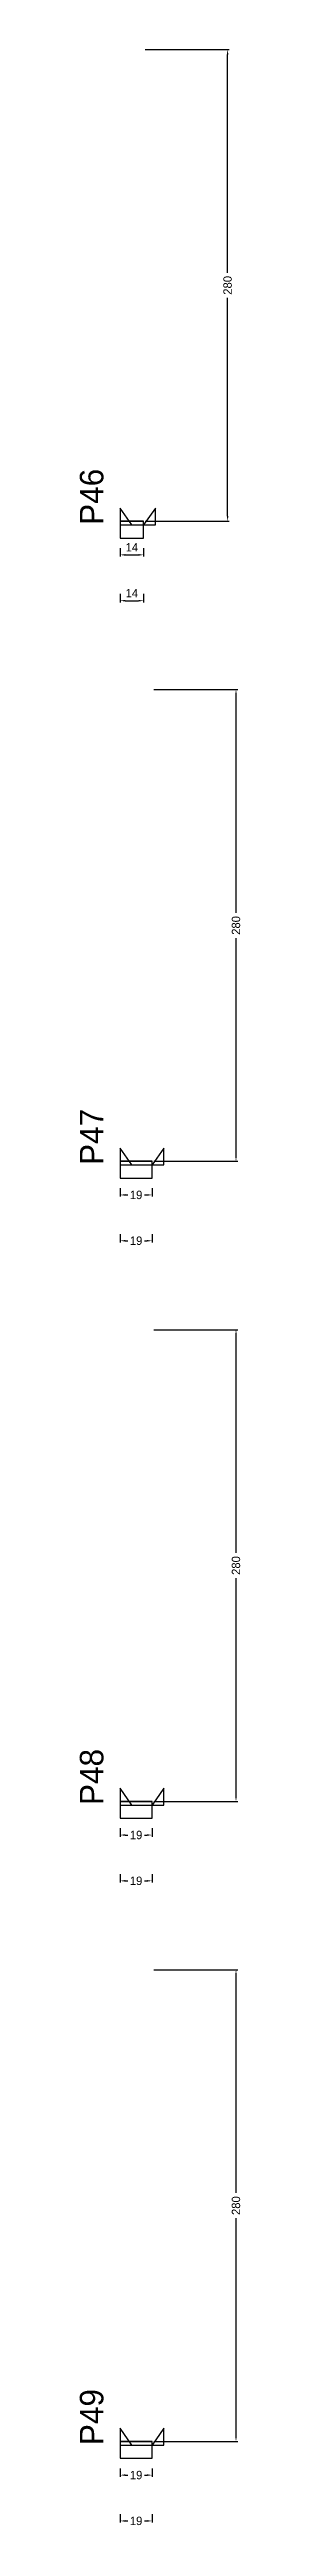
# Model space of a CAD drawing. Header units: centimetres. Extents: x -10500 to 4105, y -36866 to 295.
# Drawn here: x 3976 to 4072, y -18288 to -16818 of the extents above; entities that cross this region are included whole.
import ezdxf

# ---------------------------------------------------------------- set-up
doc = ezdxf.new("R2010")
doc.units = ezdxf.units.CM
for name, color, linetype in [('NOMENCLATURA', 7, 'Continuous'), ('SARR_2.2x10', 60, 'Continuous'), ('SARR_2.2x7', 40, 'Continuous')]:
    doc.layers.add(name, color=color, linetype=linetype)
doc.dimstyles.new('PAINEL-NOVA', dxfattribs={"dimtxt": 5, "dimasz": 3, "dimexe": 1, "dimexo": 1, "dimgap": 1, "dimtad": 1, "dimcen": 2.5, "dimazin": 3, "dimtfac": 1, "dimtmove": 0, "dimatfit": 3})

msp = doc.modelspace()

# ---------------------------------------------------------------- texts
at = {"layer": 'NOMENCLATURA'}
for s, p in [('P46', (3990, -17100)), ('P47', (3990, -17480)), ('P48', (3990, -17860)), ('P49', (3990, -18240))]:
    msp.add_text(s, height=14, rotation=90, dxfattribs=at).set_placement(p)

# ---------------------------------------------------------------- blocks, each defined once
blk = doc.blocks.new('_CLOSEDFILLED')
at = {"color": 0, "linetype": 'BYBLOCK'}
blk.add_solid([(-1, 0.16), (0, 0), (-1, -0.16)], dxfattribs=at)
blk = doc.blocks.new('*D1269')
for p, q in [((4000, -18253.8), (4000, -18258.8)), ((4003, -18257.8), (4004.5, -18257.8)), ((4014.5, -18257.8), (4016, -18257.8)), ((4019, -18253.8), (4019, -18258.8))]:
    blk.add_line(p, q)
at = {"layer": 'Defpoints'}
for p in [(4000, -18252.8), (4000, -18257.8), (4019, -18252.8)]:
    blk.add_point(p, dxfattribs=at)
at = {"layer": 'SARR_2.2x10', "xscale": 3, "yscale": 3, "rotation": 180}
blk.add_blockref('_CLOSEDFILLED', (4000, -18257.8), dxfattribs=at)
at = {"layer": 'SARR_2.2x10', "xscale": 3, "yscale": 3}
blk.add_blockref('_CLOSEDFILLED', (4019, -18257.8), dxfattribs=at)
at = {"layer": 'SARR_2.2x10', "insert": (4009.5, -18257.8), "char_height": 5, "attachment_point": 5}
blk.add_mtext('19', dxfattribs=at)
blk = doc.blocks.new('*D1270')
for p, q in [((4020, -17957.8), (4070, -17957.8)), ((4069, -18090.3), (4069, -17960.8)), ((4069, -18234.8), (4069, -18105.3)), ((4020, -18237.8), (4070, -18237.8))]:
    blk.add_line(p, q)
at = {"layer": 'Defpoints'}
for p in [(4019, -17957.8), (4019, -18237.8), (4069, -18237.8)]:
    blk.add_point(p, dxfattribs=at)
at = {"layer": 'SARR_2.2x10', "xscale": 3, "yscale": 3}
for p, rotation in [((4069, -17957.8), 90), ((4069, -18237.8), 270)]:
    blk.add_blockref('_CLOSEDFILLED', p, dxfattribs=dict(at, rotation=rotation))
at = {"layer": 'SARR_2.2x10', "insert": (4069, -18097.8), "char_height": 5, "attachment_point": 5, "rotation": 90}
blk.add_mtext('280', dxfattribs=at)
blk = doc.blocks.new('*D1271')
for p, q in [((4020, -17957.8), (4070, -17957.8)), ((4069, -18090.3), (4069, -17960.8)), ((4069, -18234.8), (4069, -18105.3)), ((4020, -18237.8), (4070, -18237.8))]:
    blk.add_line(p, q)
at = {"layer": 'Defpoints'}
for p in [(4019, -17957.8), (4019, -18237.8), (4069, -18237.8)]:
    blk.add_point(p, dxfattribs=at)
at = {"layer": 'SARR_2.2x10', "xscale": 3, "yscale": 3}
for p, rotation in [((4069, -17957.8), 90), ((4069, -18237.8), 270)]:
    blk.add_blockref('_CLOSEDFILLED', p, dxfattribs=dict(at, rotation=rotation))
at = {"layer": 'SARR_2.2x10', "insert": (4069, -18097.8), "char_height": 5, "attachment_point": 5, "rotation": 90}
blk.add_mtext('280', dxfattribs=at)
blk = doc.blocks.new('*D1272')
for p, q in [((4020, -17957.8), (4070, -17957.8)), ((4069, -18090.3), (4069, -17960.8)), ((4069, -18234.8), (4069, -18105.3)), ((4020, -18237.8), (4070, -18237.8))]:
    blk.add_line(p, q)
at = {"layer": 'Defpoints'}
for p in [(4019, -17957.8), (4019, -18237.8), (4069, -18237.8)]:
    blk.add_point(p, dxfattribs=at)
at = {"layer": 'SARR_2.2x10', "xscale": 3, "yscale": 3}
for p, rotation in [((4069, -17957.8), 90), ((4069, -18237.8), 270)]:
    blk.add_blockref('_CLOSEDFILLED', p, dxfattribs=dict(at, rotation=rotation))
at = {"layer": 'SARR_2.2x10', "insert": (4069, -18097.8), "char_height": 5, "attachment_point": 5, "rotation": 90}
blk.add_mtext('280', dxfattribs=at)
blk = doc.blocks.new('*D1273')
for p, q in [((4020, -17957.8), (4070, -17957.8)), ((4069, -18090.3), (4069, -17960.8)), ((4069, -18234.8), (4069, -18105.3)), ((4020, -18237.8), (4070, -18237.8))]:
    blk.add_line(p, q)
at = {"layer": 'Defpoints'}
for p in [(4019, -17957.8), (4019, -18237.8), (4069, -18237.8)]:
    blk.add_point(p, dxfattribs=at)
at = {"layer": 'SARR_2.2x10', "xscale": 3, "yscale": 3}
for p, rotation in [((4069, -17957.8), 90), ((4069, -18237.8), 270)]:
    blk.add_blockref('_CLOSEDFILLED', p, dxfattribs=dict(at, rotation=rotation))
at = {"layer": 'SARR_2.2x10', "insert": (4069, -18097.8), "char_height": 5, "attachment_point": 5, "rotation": 90}
blk.add_mtext('280', dxfattribs=at)
blk = doc.blocks.new('*D1274')
for p, q in [((4000, -18281), (4000, -18286)), ((4003, -18285), (4004.5, -18285)), ((4014.5, -18285), (4016, -18285)), ((4019, -18281), (4019, -18286))]:
    blk.add_line(p, q)
at = {"layer": 'Defpoints'}
for p in [(4000, -18280), (4000, -18285), (4019, -18280)]:
    blk.add_point(p, dxfattribs=at)
at = {"layer": 'SARR_2.2x10', "xscale": 3, "yscale": 3, "rotation": 180}
blk.add_blockref('_CLOSEDFILLED', (4000, -18285), dxfattribs=at)
at = {"layer": 'SARR_2.2x10', "xscale": 3, "yscale": 3}
blk.add_blockref('_CLOSEDFILLED', (4019, -18285), dxfattribs=at)
at = {"layer": 'SARR_2.2x10', "insert": (4009.5, -18285), "char_height": 5, "attachment_point": 5}
blk.add_mtext('19', dxfattribs=at)
blk = doc.blocks.new('GRA-E')
at = {"layer": 'SARR_2.2x7'}
blk.add_lwpolyline([(0, 0), (7, 0), (0, 10)], close=True, dxfattribs=at)
blk = doc.blocks.new('GRA-D')
at = {"layer": 'SARR_2.2x7'}
blk.add_lwpolyline([(0, 0), (7, 0), (7, 10)], close=True, dxfattribs=at)
blk = doc.blocks.new('*D1243')
for p, q in [((4000, -17873.8), (4000, -17878.8)), ((4003, -17877.8), (4004.5, -17877.8)), ((4014.5, -17877.8), (4016, -17877.8)), ((4019, -17873.8), (4019, -17878.8))]:
    blk.add_line(p, q)
at = {"layer": 'Defpoints'}
for p in [(4000, -17872.8), (4000, -17877.8), (4019, -17872.8)]:
    blk.add_point(p, dxfattribs=at)
at = {"layer": 'SARR_2.2x10', "xscale": 3, "yscale": 3, "rotation": 180}
blk.add_blockref('_CLOSEDFILLED', (4000, -17877.8), dxfattribs=at)
at = {"layer": 'SARR_2.2x10', "xscale": 3, "yscale": 3}
blk.add_blockref('_CLOSEDFILLED', (4019, -17877.8), dxfattribs=at)
at = {"layer": 'SARR_2.2x10', "insert": (4009.5, -17877.8), "char_height": 5, "attachment_point": 5}
blk.add_mtext('19', dxfattribs=at)
blk = doc.blocks.new('*D1244')
for p, q in [((4020, -17577.8), (4070, -17577.8)), ((4069, -17710.3), (4069, -17580.8)), ((4069, -17854.8), (4069, -17725.3)), ((4020, -17857.8), (4070, -17857.8))]:
    blk.add_line(p, q)
at = {"layer": 'Defpoints'}
for p in [(4019, -17577.8), (4019, -17857.8), (4069, -17857.8)]:
    blk.add_point(p, dxfattribs=at)
at = {"layer": 'SARR_2.2x10', "xscale": 3, "yscale": 3}
for p, rotation in [((4069, -17577.8), 90), ((4069, -17857.8), 270)]:
    blk.add_blockref('_CLOSEDFILLED', p, dxfattribs=dict(at, rotation=rotation))
at = {"layer": 'SARR_2.2x10', "insert": (4069, -17717.8), "char_height": 5, "attachment_point": 5, "rotation": 90}
blk.add_mtext('280', dxfattribs=at)
blk = doc.blocks.new('*D1245')
for p, q in [((4020, -17577.8), (4070, -17577.8)), ((4069, -17710.3), (4069, -17580.8)), ((4069, -17854.8), (4069, -17725.3)), ((4020, -17857.8), (4070, -17857.8))]:
    blk.add_line(p, q)
at = {"layer": 'Defpoints'}
for p in [(4019, -17577.8), (4019, -17857.8), (4069, -17857.8)]:
    blk.add_point(p, dxfattribs=at)
at = {"layer": 'SARR_2.2x10', "xscale": 3, "yscale": 3}
for p, rotation in [((4069, -17577.8), 90), ((4069, -17857.8), 270)]:
    blk.add_blockref('_CLOSEDFILLED', p, dxfattribs=dict(at, rotation=rotation))
at = {"layer": 'SARR_2.2x10', "insert": (4069, -17717.8), "char_height": 5, "attachment_point": 5, "rotation": 90}
blk.add_mtext('280', dxfattribs=at)
blk = doc.blocks.new('*D1246')
for p, q in [((4020, -17577.8), (4070, -17577.8)), ((4069, -17710.3), (4069, -17580.8)), ((4069, -17854.8), (4069, -17725.3)), ((4020, -17857.8), (4070, -17857.8))]:
    blk.add_line(p, q)
at = {"layer": 'Defpoints'}
for p in [(4019, -17577.8), (4019, -17857.8), (4069, -17857.8)]:
    blk.add_point(p, dxfattribs=at)
at = {"layer": 'SARR_2.2x10', "xscale": 3, "yscale": 3}
for p, rotation in [((4069, -17577.8), 90), ((4069, -17857.8), 270)]:
    blk.add_blockref('_CLOSEDFILLED', p, dxfattribs=dict(at, rotation=rotation))
at = {"layer": 'SARR_2.2x10', "insert": (4069, -17717.8), "char_height": 5, "attachment_point": 5, "rotation": 90}
blk.add_mtext('280', dxfattribs=at)
blk = doc.blocks.new('*D1247')
for p, q in [((4020, -17577.8), (4070, -17577.8)), ((4069, -17710.3), (4069, -17580.8)), ((4069, -17854.8), (4069, -17725.3)), ((4020, -17857.8), (4070, -17857.8))]:
    blk.add_line(p, q)
at = {"layer": 'Defpoints'}
for p in [(4019, -17577.8), (4019, -17857.8), (4069, -17857.8)]:
    blk.add_point(p, dxfattribs=at)
at = {"layer": 'SARR_2.2x10', "xscale": 3, "yscale": 3}
for p, rotation in [((4069, -17577.8), 90), ((4069, -17857.8), 270)]:
    blk.add_blockref('_CLOSEDFILLED', p, dxfattribs=dict(at, rotation=rotation))
at = {"layer": 'SARR_2.2x10', "insert": (4069, -17717.8), "char_height": 5, "attachment_point": 5, "rotation": 90}
blk.add_mtext('280', dxfattribs=at)
blk = doc.blocks.new('*D1248')
for p, q in [((4000, -17901), (4000, -17906)), ((4003, -17905), (4004.5, -17905)), ((4014.5, -17905), (4016, -17905)), ((4019, -17901), (4019, -17906))]:
    blk.add_line(p, q)
at = {"layer": 'Defpoints'}
for p in [(4000, -17900), (4000, -17905), (4019, -17900)]:
    blk.add_point(p, dxfattribs=at)
at = {"layer": 'SARR_2.2x10', "xscale": 3, "yscale": 3, "rotation": 180}
blk.add_blockref('_CLOSEDFILLED', (4000, -17905), dxfattribs=at)
at = {"layer": 'SARR_2.2x10', "xscale": 3, "yscale": 3}
blk.add_blockref('_CLOSEDFILLED', (4019, -17905), dxfattribs=at)
at = {"layer": 'SARR_2.2x10', "insert": (4009.5, -17905), "char_height": 5, "attachment_point": 5}
blk.add_mtext('19', dxfattribs=at)
blk = doc.blocks.new('*D1217')
for p, q in [((4000, -17493.8), (4000, -17498.8)), ((4003, -17497.8), (4004.5, -17497.8)), ((4014.5, -17497.8), (4016, -17497.8)), ((4019, -17493.8), (4019, -17498.8))]:
    blk.add_line(p, q)
at = {"layer": 'Defpoints'}
for p in [(4000, -17492.8), (4000, -17497.8), (4019, -17492.8)]:
    blk.add_point(p, dxfattribs=at)
at = {"layer": 'SARR_2.2x10', "xscale": 3, "yscale": 3, "rotation": 180}
blk.add_blockref('_CLOSEDFILLED', (4000, -17497.8), dxfattribs=at)
at = {"layer": 'SARR_2.2x10', "xscale": 3, "yscale": 3}
blk.add_blockref('_CLOSEDFILLED', (4019, -17497.8), dxfattribs=at)
at = {"layer": 'SARR_2.2x10', "insert": (4009.5, -17497.8), "char_height": 5, "attachment_point": 5}
blk.add_mtext('19', dxfattribs=at)
blk = doc.blocks.new('*D1218')
for p, q in [((4020, -17197.8), (4070, -17197.8)), ((4069, -17330.3), (4069, -17200.8)), ((4069, -17474.8), (4069, -17345.3)), ((4020, -17477.8), (4070, -17477.8))]:
    blk.add_line(p, q)
at = {"layer": 'Defpoints'}
for p in [(4019, -17197.8), (4019, -17477.8), (4069, -17477.8)]:
    blk.add_point(p, dxfattribs=at)
at = {"layer": 'SARR_2.2x10', "xscale": 3, "yscale": 3}
for p, rotation in [((4069, -17197.8), 90), ((4069, -17477.8), 270)]:
    blk.add_blockref('_CLOSEDFILLED', p, dxfattribs=dict(at, rotation=rotation))
at = {"layer": 'SARR_2.2x10', "insert": (4069, -17337.8), "char_height": 5, "attachment_point": 5, "rotation": 90}
blk.add_mtext('280', dxfattribs=at)
blk = doc.blocks.new('*D1219')
for p, q in [((4020, -17197.8), (4070, -17197.8)), ((4069, -17330.3), (4069, -17200.8)), ((4069, -17474.8), (4069, -17345.3)), ((4020, -17477.8), (4070, -17477.8))]:
    blk.add_line(p, q)
at = {"layer": 'Defpoints'}
for p in [(4019, -17197.8), (4019, -17477.8), (4069, -17477.8)]:
    blk.add_point(p, dxfattribs=at)
at = {"layer": 'SARR_2.2x10', "xscale": 3, "yscale": 3}
for p, rotation in [((4069, -17197.8), 90), ((4069, -17477.8), 270)]:
    blk.add_blockref('_CLOSEDFILLED', p, dxfattribs=dict(at, rotation=rotation))
at = {"layer": 'SARR_2.2x10', "insert": (4069, -17337.8), "char_height": 5, "attachment_point": 5, "rotation": 90}
blk.add_mtext('280', dxfattribs=at)
blk = doc.blocks.new('*D1220')
for p, q in [((4020, -17197.8), (4070, -17197.8)), ((4069, -17330.3), (4069, -17200.8)), ((4069, -17474.8), (4069, -17345.3)), ((4020, -17477.8), (4070, -17477.8))]:
    blk.add_line(p, q)
at = {"layer": 'Defpoints'}
for p in [(4019, -17197.8), (4019, -17477.8), (4069, -17477.8)]:
    blk.add_point(p, dxfattribs=at)
at = {"layer": 'SARR_2.2x10', "xscale": 3, "yscale": 3}
for p, rotation in [((4069, -17197.8), 90), ((4069, -17477.8), 270)]:
    blk.add_blockref('_CLOSEDFILLED', p, dxfattribs=dict(at, rotation=rotation))
at = {"layer": 'SARR_2.2x10', "insert": (4069, -17337.8), "char_height": 5, "attachment_point": 5, "rotation": 90}
blk.add_mtext('280', dxfattribs=at)
blk = doc.blocks.new('*D1221')
for p, q in [((4020, -17197.8), (4070, -17197.8)), ((4069, -17330.3), (4069, -17200.8)), ((4069, -17474.8), (4069, -17345.3)), ((4020, -17477.8), (4070, -17477.8))]:
    blk.add_line(p, q)
at = {"layer": 'Defpoints'}
for p in [(4019, -17197.8), (4019, -17477.8), (4069, -17477.8)]:
    blk.add_point(p, dxfattribs=at)
at = {"layer": 'SARR_2.2x10', "xscale": 3, "yscale": 3}
for p, rotation in [((4069, -17197.8), 90), ((4069, -17477.8), 270)]:
    blk.add_blockref('_CLOSEDFILLED', p, dxfattribs=dict(at, rotation=rotation))
at = {"layer": 'SARR_2.2x10', "insert": (4069, -17337.8), "char_height": 5, "attachment_point": 5, "rotation": 90}
blk.add_mtext('280', dxfattribs=at)
blk = doc.blocks.new('*D1222')
for p, q in [((4000, -17521), (4000, -17526)), ((4003, -17525), (4004.5, -17525)), ((4014.5, -17525), (4016, -17525)), ((4019, -17521), (4019, -17526))]:
    blk.add_line(p, q)
at = {"layer": 'Defpoints'}
for p in [(4000, -17520), (4000, -17525), (4019, -17520)]:
    blk.add_point(p, dxfattribs=at)
at = {"layer": 'SARR_2.2x10', "xscale": 3, "yscale": 3, "rotation": 180}
blk.add_blockref('_CLOSEDFILLED', (4000, -17525), dxfattribs=at)
at = {"layer": 'SARR_2.2x10', "xscale": 3, "yscale": 3}
blk.add_blockref('_CLOSEDFILLED', (4019, -17525), dxfattribs=at)
at = {"layer": 'SARR_2.2x10', "insert": (4009.5, -17525), "char_height": 5, "attachment_point": 5}
blk.add_mtext('19', dxfattribs=at)
blk = doc.blocks.new('*D1191')
for p, q in [((4000, -17113.8), (4000, -17118.8)), ((4014, -17113.8), (4014, -17118.8)), ((4003, -17117.8), (4011, -17117.8))]:
    blk.add_line(p, q)
at = {"layer": 'Defpoints'}
for p in [(4000, -17112.8), (4014, -17112.8), (4000, -17117.8)]:
    blk.add_point(p, dxfattribs=at)
at = {"layer": 'SARR_2.2x10', "xscale": 3, "yscale": 3, "rotation": 180}
blk.add_blockref('_CLOSEDFILLED', (4000, -17117.8), dxfattribs=at)
at = {"layer": 'SARR_2.2x10', "xscale": 3, "yscale": 3}
blk.add_blockref('_CLOSEDFILLED', (4014, -17117.8), dxfattribs=at)
at = {"layer": 'SARR_2.2x10', "insert": (4007, -17113.3), "char_height": 5, "attachment_point": 5}
blk.add_mtext('14', dxfattribs=at)
blk = doc.blocks.new('*D1192')
for p, q in [((4015, -16817.8), (4065, -16817.8)), ((4064, -16950.3), (4064, -16820.8)), ((4064, -17094.8), (4064, -16965.3)), ((4015, -17097.8), (4065, -17097.8))]:
    blk.add_line(p, q)
at = {"layer": 'Defpoints'}
for p in [(4014, -16817.8), (4014, -17097.8), (4064, -17097.8)]:
    blk.add_point(p, dxfattribs=at)
at = {"layer": 'SARR_2.2x10', "xscale": 3, "yscale": 3}
for p, rotation in [((4064, -16817.8), 90), ((4064, -17097.8), 270)]:
    blk.add_blockref('_CLOSEDFILLED', p, dxfattribs=dict(at, rotation=rotation))
at = {"layer": 'SARR_2.2x10', "insert": (4064, -16957.8), "char_height": 5, "attachment_point": 5, "rotation": 90}
blk.add_mtext('280', dxfattribs=at)
blk = doc.blocks.new('*D1193')
for p, q in [((4015, -16817.8), (4065, -16817.8)), ((4064, -16950.3), (4064, -16820.8)), ((4064, -17094.8), (4064, -16965.3)), ((4015, -17097.8), (4065, -17097.8))]:
    blk.add_line(p, q)
at = {"layer": 'Defpoints'}
for p in [(4014, -16817.8), (4014, -17097.8), (4064, -17097.8)]:
    blk.add_point(p, dxfattribs=at)
at = {"layer": 'SARR_2.2x10', "xscale": 3, "yscale": 3}
for p, rotation in [((4064, -16817.8), 90), ((4064, -17097.8), 270)]:
    blk.add_blockref('_CLOSEDFILLED', p, dxfattribs=dict(at, rotation=rotation))
at = {"layer": 'SARR_2.2x10', "insert": (4064, -16957.8), "char_height": 5, "attachment_point": 5, "rotation": 90}
blk.add_mtext('280', dxfattribs=at)
blk = doc.blocks.new('*D1194')
for p, q in [((4015, -16817.8), (4065, -16817.8)), ((4064, -16950.3), (4064, -16820.8)), ((4064, -17094.8), (4064, -16965.3)), ((4015, -17097.8), (4065, -17097.8))]:
    blk.add_line(p, q)
at = {"layer": 'Defpoints'}
for p in [(4014, -16817.8), (4014, -17097.8), (4064, -17097.8)]:
    blk.add_point(p, dxfattribs=at)
at = {"layer": 'SARR_2.2x10', "xscale": 3, "yscale": 3}
for p, rotation in [((4064, -16817.8), 90), ((4064, -17097.8), 270)]:
    blk.add_blockref('_CLOSEDFILLED', p, dxfattribs=dict(at, rotation=rotation))
at = {"layer": 'SARR_2.2x10', "insert": (4064, -16957.8), "char_height": 5, "attachment_point": 5, "rotation": 90}
blk.add_mtext('280', dxfattribs=at)
blk = doc.blocks.new('*D1195')
for p, q in [((4015, -16817.8), (4065, -16817.8)), ((4064, -16950.3), (4064, -16820.8)), ((4064, -17094.8), (4064, -16965.3)), ((4015, -17097.8), (4065, -17097.8))]:
    blk.add_line(p, q)
at = {"layer": 'Defpoints'}
for p in [(4014, -16817.8), (4014, -17097.8), (4064, -17097.8)]:
    blk.add_point(p, dxfattribs=at)
at = {"layer": 'SARR_2.2x10', "xscale": 3, "yscale": 3}
for p, rotation in [((4064, -16817.8), 90), ((4064, -17097.8), 270)]:
    blk.add_blockref('_CLOSEDFILLED', p, dxfattribs=dict(at, rotation=rotation))
at = {"layer": 'SARR_2.2x10', "insert": (4064, -16957.8), "char_height": 5, "attachment_point": 5, "rotation": 90}
blk.add_mtext('280', dxfattribs=at)
blk = doc.blocks.new('*D1196')
for p, q in [((4000, -17141), (4000, -17146)), ((4003, -17145), (4011, -17145)), ((4014, -17141), (4014, -17146))]:
    blk.add_line(p, q)
at = {"layer": 'Defpoints'}
for p in [(4000, -17140), (4000, -17145), (4014, -17140)]:
    blk.add_point(p, dxfattribs=at)
at = {"layer": 'SARR_2.2x10', "xscale": 3, "yscale": 3, "rotation": 180}
blk.add_blockref('_CLOSEDFILLED', (4000, -17145), dxfattribs=at)
at = {"layer": 'SARR_2.2x10', "xscale": 3, "yscale": 3}
blk.add_blockref('_CLOSEDFILLED', (4014, -17145), dxfattribs=at)
at = {"layer": 'SARR_2.2x10', "insert": (4007, -17140.5), "char_height": 5, "attachment_point": 5}
blk.add_mtext('14', dxfattribs=at)

# ---------------------------------------------------------------- dimensions: what is measured, and where the dimension line sits
at = {"layer": 'SARR_2.2x10'}
for base, p1, p2, picture, middle in [((4064, -17097.8), (4014, -17097.8), (4014, -16817.8), '*D1192', (4064, -16957.8)), ((4064, -17097.8), (4014, -17097.8), (4014, -16817.8), '*D1193', (4064, -16957.8)), ((4064, -17097.8), (4014, -17097.8), (4014, -16817.8), '*D1194', (4064, -16957.8)), ((4064, -17097.8), (4014, -17097.8), (4014, -16817.8), '*D1195', (4064, -16957.8)), ((4069, -17477.8), (4019, -17477.8), (4019, -17197.8), '*D1218', (4069, -17337.8)), ((4069, -17477.8), (4019, -17477.8), (4019, -17197.8), '*D1219', (4069, -17337.8)), ((4069, -17477.8), (4019, -17477.8), (4019, -17197.8), '*D1220', (4069, -17337.8)), ((4069, -17477.8), (4019, -17477.8), (4019, -17197.8), '*D1221', (4069, -17337.8)), ((4069, -17857.8), (4019, -17857.8), (4019, -17577.8), '*D1244', (4069, -17717.8)), ((4069, -17857.8), (4019, -17857.8), (4019, -17577.8), '*D1245', (4069, -17717.8)), ((4069, -17857.8), (4019, -17857.8), (4019, -17577.8), '*D1246', (4069, -17717.8)), ((4069, -17857.8), (4019, -17857.8), (4019, -17577.8), '*D1247', (4069, -17717.8)), ((4069, -18237.8), (4019, -18237.8), (4019, -17957.8), '*D1270', (4069, -18097.8)), ((4069, -18237.8), (4019, -18237.8), (4019, -17957.8), '*D1271', (4069, -18097.8)), ((4069, -18237.8), (4019, -18237.8), (4019, -17957.8), '*D1272', (4069, -18097.8)), ((4069, -18237.8), (4019, -18237.8), (4019, -17957.8), '*D1273', (4069, -18097.8))]:
    dim = msp.add_linear_dim(base=base, p1=p1, p2=p2, angle=90, dimstyle='PAINEL-NOVA', dxfattribs=at)
    dim.commit()
    dim.dimension.update_dxf_attribs({"geometry": picture, "text_midpoint": middle})
for base, p1, p2, picture, middle in [((4000, -17117.8), (4000, -17112.8), (4014, -17112.8), '*D1191', (4007, -17113.3)), ((4000, -17145), (4000, -17140), (4014, -17140), '*D1196', (4007, -17140.5)), ((4000, -17497.8), (4000, -17492.8), (4019, -17492.8), '*D1217', (4009.5, -17497.8)), ((4000, -17525), (4000, -17520), (4019, -17520), '*D1222', (4009.5, -17525)), ((4000, -17877.8), (4000, -17872.8), (4019, -17872.8), '*D1243', (4009.5, -17877.8)), ((4000, -17905), (4000, -17900), (4019, -17900), '*D1248', (4009.5, -17905)), ((4000, -18257.8), (4000, -18252.8), (4019, -18252.8), '*D1269', (4009.5, -18257.8)), ((4000, -18285), (4000, -18280), (4019, -18280), '*D1274', (4009.5, -18285))]:
    dim = msp.add_linear_dim(base=base, p1=p1, p2=p2, dimstyle='PAINEL-NOVA', dxfattribs=at)
    dim.commit()
    dim.dimension.update_dxf_attribs({"geometry": picture, "text_midpoint": middle})

# ---------------------------------------------------------------- linework, layer by layer
at = {"layer": 'SARR_2.2x10'}
for p, q in [((4014, -17097.8), (4000, -17097.8)), ((4000, -17097.8), (4000, -17107.8)), ((4014, -17107.8), (4014, -17097.8)), ((4000, -17107.8), (4014, -17107.8)), ((4019, -17477.8), (4000, -17477.8)), ((4000, -17477.8), (4000, -17487.8)), ((4019, -17487.8), (4019, -17477.8)), ((4000, -17487.8), (4019, -17487.8)), ((4019, -17857.8), (4000, -17857.8)), ((4000, -17857.8), (4000, -17867.8)), ((4019, -17867.8), (4019, -17857.8)), ((4000, -17867.8), (4019, -17867.8)), ((4019, -18237.8), (4000, -18237.8)), ((4000, -18237.8), (4000, -18247.8)), ((4000, -18247.8), (4019, -18247.8)), ((4019, -18247.8), (4019, -18237.8))]:
    msp.add_line(p, q, dxfattribs=at)
at = {"layer": 'SARR_2.2x7'}
for p, q in [((4014, -17097.8), (4000, -17097.8)), ((4000, -17097.8), (4000, -17100)), ((4000, -17097.8), (4007, -17097.8)), ((4000, -17097.8), (4007, -17097.8)), ((4000, -17097.8), (4007, -17097.8)), ((4000, -17097.8), (4007, -17097.8)), ((4000, -17100), (4014, -17100)), ((4007, -17097.8), (4014, -17097.8)), ((4007, -17097.8), (4014, -17097.8)), ((4007, -17097.8), (4014, -17097.8)), ((4007, -17097.8), (4014, -17097.8)), ((4014, -17100), (4014, -17097.8)), ((4019, -17477.8), (4000, -17477.8)), ((4000, -17477.8), (4000, -17480)), ((4000, -17477.8), (4007, -17477.8)), ((4000, -17477.8), (4007, -17477.8)), ((4000, -17477.8), (4007, -17477.8)), ((4000, -17477.8), (4007, -17477.8)), ((4000, -17480), (4019, -17480)), ((4007, -17477.8), (4019, -17477.8)), ((4007, -17477.8), (4019, -17477.8)), ((4007, -17477.8), (4019, -17477.8)), ((4007, -17477.8), (4019, -17477.8)), ((4019, -17480), (4019, -17477.8)), ((4019, -17857.8), (4000, -17857.8)), ((4000, -17857.8), (4000, -17860)), ((4000, -17857.8), (4007, -17857.8)), ((4000, -17857.8), (4007, -17857.8)), ((4000, -17857.8), (4007, -17857.8)), ((4000, -17857.8), (4007, -17857.8)), ((4000, -17860), (4019, -17860)), ((4007, -17857.8), (4019, -17857.8)), ((4007, -17857.8), (4019, -17857.8)), ((4007, -17857.8), (4019, -17857.8)), ((4007, -17857.8), (4019, -17857.8)), ((4019, -17860), (4019, -17857.8)), ((4019, -18237.8), (4000, -18237.8)), ((4000, -18237.8), (4000, -18240)), ((4000, -18237.8), (4007, -18237.8)), ((4000, -18237.8), (4007, -18237.8)), ((4000, -18237.8), (4007, -18237.8)), ((4000, -18237.8), (4007, -18237.8)), ((4000, -18240), (4019, -18240)), ((4007, -18237.8), (4019, -18237.8)), ((4007, -18237.8), (4019, -18237.8)), ((4007, -18237.8), (4019, -18237.8)), ((4007, -18237.8), (4019, -18237.8)), ((4019, -18240), (4019, -18237.8))]:
    msp.add_line(p, q, dxfattribs=at)

# ---------------------------------------------------------------- block references
for name, p in [('GRA-E', (4000, -17100)), ('GRA-D', (4014, -17100)), ('GRA-E', (4000, -17480)), ('GRA-D', (4019, -17480)), ('GRA-E', (4000, -17860)), ('GRA-D', (4019, -17860)), ('GRA-E', (4000, -18240)), ('GRA-D', (4019, -18240))]:
    msp.add_blockref(name, p, dxfattribs=at)

msp.set_redraw_order([(e.dxf.handle, doc.entitydb.next_handle()) for e in msp.query("TEXT MTEXT ATTDEF DIMENSION ARC_DIMENSION")])  # texts and dimensions are drawn at this point

doc.saveas('drawing.dxf')
